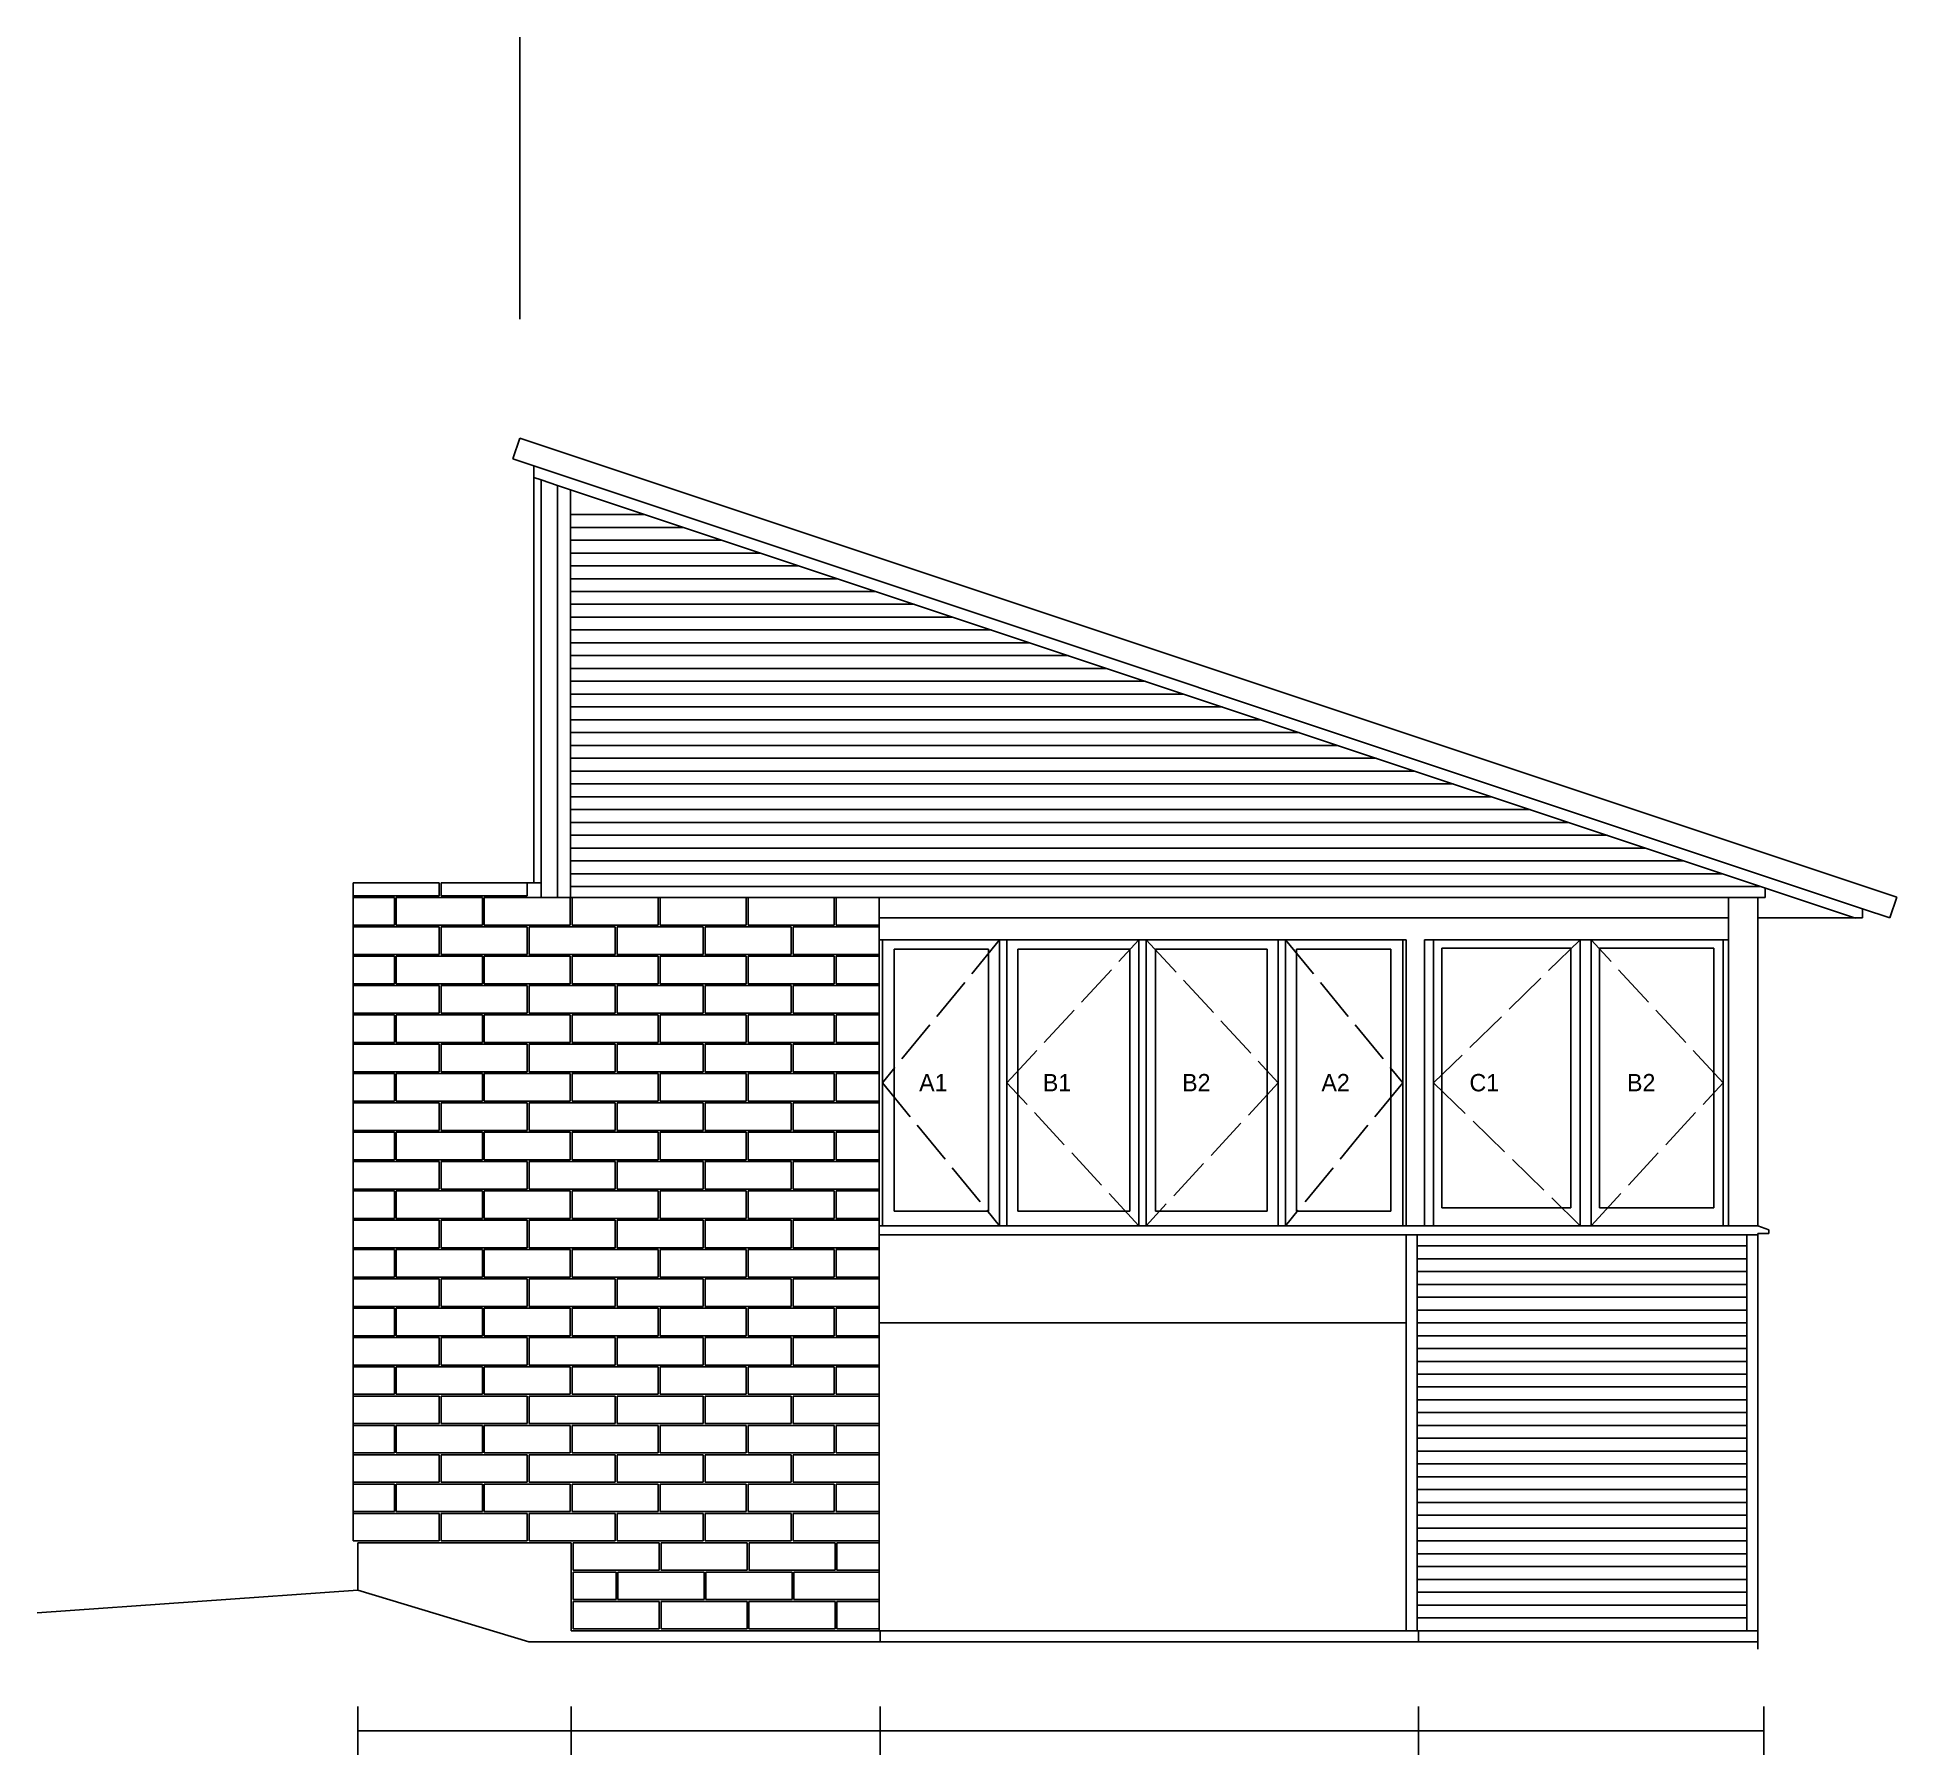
# Model space of a CAD drawing. Header units: inches. Extents: x 683 to 9370, y 1327 to 3956.
# Drawn here: x 3461 to 3968, y 1784 to 2252 of the extents above; entities that cross this region are included whole.
import ezdxf

# ---------------------------------------------------------------- set-up
doc = ezdxf.new("R2010")
doc.units = ezdxf.units.IN
doc.header["$MEASUREMENT"] = 0
doc.linetypes.add('ACAD_ISO02W100', pattern=[15, 12, -3])
for name, color, linetype in [('blocks', 251, 'Continuous'), ('const', 253, 'Continuous'), ('e1', 253, 'Continuous'), ('e2', 251, 'Continuous'), ('glassSwing', 172, 'ACAD_ISO02W100'), ('millwork', 40, 'Continuous'), ('walls', 7, 'Continuous')]:
    doc.layers.add(name, color=color, linetype=linetype)

msp = doc.modelspace()

# ---------------------------------------------------------------- texts
at = {"layer": 'const', "char_height": 4.736, "width": 1805.7748, "attachment_point": 1}
for s, insert in [('A1', (3701.73, 1969.61)), ('B1', (3735.48, 1969.61)), ('B2', (3773.48, 1969.61)), ('A2', (3811.48, 1969.61)), ('C1', (3851.88, 1969.61)), ('B2', (3894.85, 1969.61))]:
    msp.add_mtext(s, dxfattribs=dict(at, insert=insert))

# ---------------------------------------------------------------- linework, layer by layer
at = {"layer": 'blocks'}
for p, q in [((3570.82, 2018.22), (3570.82, 2021.72)), ((3571.32, 2018.22), (3571.32, 2021.72)), ((3594.82, 2018.22), (3594.82, 2021.72)), ((3570.82, 2018.22), (3547.32, 2018.22)), ((3558.56, 2017.72), (3547.32, 2017.72)), ((3558.56, 2017.72), (3558.56, 2010.22)), ((3582.56, 2017.72), (3559.06, 2017.72)), ((3559.06, 2010.22), (3559.06, 2017.72)), ((3594.82, 2018.22), (3571.32, 2018.22)), ((3582.56, 2017.72), (3582.56, 2010.22)), ((3598.57, 2017.72), (3583.06, 2017.72)), ((3583.06, 2010.22), (3583.06, 2017.72)), ((3606.56, 2017.72), (3606.56, 2010.22)), ((3607.06, 2010.22), (3607.06, 2017.72)), ((3630.56, 2017.72), (3630.56, 2010.22)), ((3631.06, 2010.22), (3631.06, 2017.72)), ((3654.56, 2017.72), (3654.56, 2010.22)), ((3655.06, 2010.22), (3655.06, 2017.72)), ((3678.56, 2017.72), (3678.56, 2010.22)), ((3679.06, 2010.22), (3679.06, 2017.72)), ((3558.56, 2010.22), (3547.32, 2010.22)), ((3570.82, 2009.72), (3547.32, 2009.72)), ((3582.56, 2010.22), (3559.06, 2010.22)), ((3570.82, 2002.22), (3570.82, 2009.72)), ((3594.82, 2009.72), (3571.32, 2009.72)), ((3571.32, 2002.22), (3571.32, 2009.72)), ((3606.56, 2010.22), (3583.06, 2010.22)), ((3594.82, 2002.22), (3594.82, 2009.72)), ((3595.32, 2002.22), (3595.32, 2009.72)), ((3618.82, 2009.72), (3595.32, 2009.72)), ((3630.56, 2010.22), (3607.06, 2010.22)), ((3618.82, 2002.22), (3618.82, 2009.72)), ((3642.82, 2009.72), (3619.32, 2009.72)), ((3619.32, 2002.22), (3619.32, 2009.72)), ((3654.56, 2010.22), (3631.06, 2010.22)), ((3642.82, 2009.72), (3642.82, 2002.22)), ((3666.82, 2009.72), (3643.32, 2009.72)), ((3643.32, 2002.22), (3643.32, 2009.72)), ((3678.56, 2010.22), (3655.06, 2010.22)), ((3666.82, 2009.72), (3666.82, 2002.22)), ((3690.82, 2009.72), (3667.32, 2009.72)), ((3667.32, 2002.22), (3667.32, 2009.72)), ((3690.81, 2010.22), (3679.06, 2010.22)), ((3570.82, 2002.22), (3547.32, 2002.22)), ((3558.56, 2001.72), (3547.32, 2001.72)), ((3558.56, 2001.72), (3558.56, 1994.22)), ((3582.56, 2001.72), (3559.06, 2001.72)), ((3559.06, 1994.22), (3559.06, 2001.72)), ((3594.82, 2002.22), (3571.32, 2002.22)), ((3582.56, 2001.72), (3582.56, 1994.22)), ((3583.06, 1994.22), (3583.06, 2001.72)), ((3606.56, 2001.72), (3583.06, 2001.72)), ((3618.82, 2002.22), (3595.32, 2002.22)), ((3606.56, 2001.72), (3606.56, 1994.22)), ((3630.56, 2001.72), (3607.06, 2001.72)), ((3607.06, 1994.22), (3607.06, 2001.72)), ((3642.82, 2002.22), (3619.32, 2002.22)), ((3630.56, 2001.72), (3630.56, 1994.22)), ((3631.06, 1994.22), (3631.06, 2001.72)), ((3654.56, 2001.72), (3631.06, 2001.72)), ((3666.82, 2002.22), (3643.32, 2002.22)), ((3654.56, 2001.72), (3654.56, 1994.22)), ((3678.56, 2001.72), (3655.06, 2001.72)), ((3655.06, 1994.22), (3655.06, 2001.72)), ((3690.82, 2002.22), (3667.32, 2002.22)), ((3678.56, 2001.72), (3678.56, 1994.22)), ((3679.06, 1994.22), (3679.06, 2001.72)), ((3690.81, 2001.72), (3679.06, 2001.72)), ((3558.56, 1994.22), (3547.32, 1994.22)), ((3582.56, 1994.22), (3559.06, 1994.22)), ((3606.56, 1994.22), (3583.06, 1994.22)), ((3630.56, 1994.22), (3607.06, 1994.22)), ((3654.56, 1994.22), (3631.06, 1994.22)), ((3678.56, 1994.22), (3655.06, 1994.22)), ((3690.81, 1994.22), (3679.06, 1994.22)), ((3570.82, 1993.72), (3547.32, 1993.72)), ((3570.82, 1986.22), (3570.82, 1993.72)), ((3594.82, 1993.72), (3571.32, 1993.72)), ((3571.32, 1986.22), (3571.32, 1993.72)), ((3594.82, 1986.22), (3594.82, 1993.72)), ((3618.82, 1993.72), (3595.32, 1993.72)), ((3595.32, 1986.22), (3595.32, 1993.72)), ((3618.82, 1986.22), (3618.82, 1993.72)), ((3642.82, 1993.72), (3619.32, 1993.72)), ((3619.32, 1986.22), (3619.32, 1993.72)), ((3642.82, 1993.72), (3642.82, 1986.22)), ((3666.82, 1993.72), (3643.32, 1993.72)), ((3643.32, 1986.22), (3643.32, 1993.72)), ((3666.82, 1993.72), (3666.82, 1986.22)), ((3690.82, 1993.72), (3667.32, 1993.72)), ((3667.32, 1986.22), (3667.32, 1993.72)), ((3570.82, 1986.22), (3547.32, 1986.22)), ((3558.56, 1985.72), (3547.32, 1985.72)), ((3558.56, 1985.72), (3558.56, 1978.22)), ((3582.56, 1985.72), (3559.06, 1985.72)), ((3559.06, 1978.22), (3559.06, 1985.72)), ((3594.82, 1986.22), (3571.32, 1986.22)), ((3582.56, 1985.72), (3582.56, 1978.22)), ((3583.06, 1978.22), (3583.06, 1985.72)), ((3606.56, 1985.72), (3583.06, 1985.72)), ((3618.82, 1986.22), (3595.32, 1986.22)), ((3606.56, 1985.72), (3606.56, 1978.22)), ((3630.56, 1985.72), (3607.06, 1985.72)), ((3607.06, 1978.22), (3607.06, 1985.72)), ((3642.82, 1986.22), (3619.32, 1986.22)), ((3630.56, 1985.72), (3630.56, 1978.22)), ((3631.06, 1978.22), (3631.06, 1985.72)), ((3654.56, 1985.72), (3631.06, 1985.72)), ((3666.82, 1986.22), (3643.32, 1986.22)), ((3654.56, 1985.72), (3654.56, 1978.22)), ((3678.56, 1985.72), (3655.06, 1985.72)), ((3655.06, 1978.22), (3655.06, 1985.72)), ((3690.82, 1986.22), (3667.32, 1986.22)), ((3678.56, 1985.72), (3678.56, 1978.22)), ((3679.06, 1978.22), (3679.06, 1985.72)), ((3690.81, 1985.72), (3679.06, 1985.72)), ((3558.56, 1978.22), (3547.32, 1978.22)), ((3570.82, 1977.72), (3547.32, 1977.72)), ((3582.56, 1978.22), (3559.06, 1978.22)), ((3570.82, 1970.22), (3570.82, 1977.72)), ((3594.82, 1977.72), (3571.32, 1977.72)), ((3571.32, 1970.22), (3571.32, 1977.72)), ((3606.56, 1978.22), (3583.06, 1978.22)), ((3594.82, 1970.22), (3594.82, 1977.72)), ((3595.32, 1970.22), (3595.32, 1977.72)), ((3618.82, 1977.72), (3595.32, 1977.72)), ((3630.56, 1978.22), (3607.06, 1978.22)), ((3618.82, 1970.22), (3618.82, 1977.72)), ((3642.82, 1977.72), (3619.32, 1977.72)), ((3619.32, 1970.22), (3619.32, 1977.72)), ((3654.56, 1978.22), (3631.06, 1978.22)), ((3642.82, 1977.72), (3642.82, 1970.22)), ((3666.82, 1977.72), (3643.32, 1977.72)), ((3643.32, 1970.22), (3643.32, 1977.72)), ((3678.56, 1978.22), (3655.06, 1978.22)), ((3666.82, 1977.72), (3666.82, 1970.22)), ((3690.82, 1977.72), (3667.32, 1977.72)), ((3667.32, 1970.22), (3667.32, 1977.72)), ((3690.81, 1978.22), (3679.06, 1978.22)), ((3570.82, 1970.22), (3547.32, 1970.22)), ((3558.56, 1969.72), (3547.32, 1969.72)), ((3558.56, 1969.72), (3558.56, 1962.22)), ((3582.56, 1969.72), (3559.06, 1969.72)), ((3559.06, 1962.22), (3559.06, 1969.72)), ((3594.82, 1970.22), (3571.32, 1970.22)), ((3582.56, 1969.72), (3582.56, 1962.22)), ((3583.06, 1962.22), (3583.06, 1969.72)), ((3606.56, 1969.72), (3583.06, 1969.72)), ((3618.82, 1970.22), (3595.32, 1970.22)), ((3606.56, 1969.72), (3606.56, 1962.22)), ((3630.56, 1969.72), (3607.06, 1969.72)), ((3607.06, 1962.22), (3607.06, 1969.72)), ((3642.82, 1970.22), (3619.32, 1970.22)), ((3630.56, 1969.72), (3630.56, 1962.22)), ((3631.06, 1962.22), (3631.06, 1969.72)), ((3654.56, 1969.72), (3631.06, 1969.72)), ((3666.82, 1970.22), (3643.32, 1970.22)), ((3654.56, 1969.72), (3654.56, 1962.22)), ((3678.56, 1969.72), (3655.06, 1969.72)), ((3655.06, 1962.22), (3655.06, 1969.72)), ((3690.82, 1970.22), (3667.32, 1970.22)), ((3678.56, 1969.72), (3678.56, 1962.22)), ((3679.06, 1962.22), (3679.06, 1969.72)), ((3690.81, 1969.72), (3679.06, 1969.72)), ((3558.56, 1962.22), (3547.32, 1962.22)), ((3570.82, 1961.72), (3547.32, 1961.72)), ((3582.56, 1962.22), (3559.06, 1962.22)), ((3570.82, 1954.22), (3570.82, 1961.72)), ((3594.82, 1961.72), (3571.32, 1961.72)), ((3571.32, 1954.22), (3571.32, 1961.72)), ((3606.56, 1962.22), (3583.06, 1962.22)), ((3594.82, 1954.22), (3594.82, 1961.72)), ((3595.32, 1954.22), (3595.32, 1961.72)), ((3618.82, 1961.72), (3595.32, 1961.72)), ((3630.56, 1962.22), (3607.06, 1962.22)), ((3618.82, 1954.22), (3618.82, 1961.72)), ((3642.82, 1961.72), (3619.32, 1961.72)), ((3619.32, 1954.22), (3619.32, 1961.72)), ((3654.56, 1962.22), (3631.06, 1962.22)), ((3642.82, 1961.72), (3642.82, 1954.22)), ((3666.82, 1961.72), (3643.32, 1961.72)), ((3643.32, 1954.22), (3643.32, 1961.72)), ((3678.56, 1962.22), (3655.06, 1962.22)), ((3666.82, 1961.72), (3666.82, 1954.22)), ((3690.82, 1961.72), (3667.32, 1961.72)), ((3667.32, 1954.22), (3667.32, 1961.72)), ((3690.81, 1962.22), (3679.06, 1962.22)), ((3570.82, 1954.22), (3547.32, 1954.22)), ((3558.56, 1953.72), (3547.32, 1953.72)), ((3558.56, 1953.72), (3558.56, 1946.22)), ((3582.56, 1953.72), (3559.06, 1953.72)), ((3559.06, 1946.22), (3559.06, 1953.72)), ((3594.82, 1954.22), (3571.32, 1954.22)), ((3582.56, 1953.72), (3582.56, 1946.22)), ((3583.06, 1946.22), (3583.06, 1953.72)), ((3606.56, 1953.72), (3583.06, 1953.72)), ((3618.82, 1954.22), (3595.32, 1954.22)), ((3606.56, 1953.72), (3606.56, 1946.22)), ((3630.56, 1953.72), (3607.06, 1953.72)), ((3607.06, 1946.22), (3607.06, 1953.72)), ((3642.82, 1954.22), (3619.32, 1954.22)), ((3630.56, 1953.72), (3630.56, 1946.22)), ((3631.06, 1946.22), (3631.06, 1953.72)), ((3654.56, 1953.72), (3631.06, 1953.72)), ((3666.82, 1954.22), (3643.32, 1954.22)), ((3654.56, 1953.72), (3654.56, 1946.22)), ((3678.56, 1953.72), (3655.06, 1953.72)), ((3655.06, 1946.22), (3655.06, 1953.72)), ((3690.82, 1954.22), (3667.32, 1954.22)), ((3678.56, 1953.72), (3678.56, 1946.22)), ((3679.06, 1946.22), (3679.06, 1953.72)), ((3690.81, 1953.72), (3679.06, 1953.72)), ((3558.56, 1946.22), (3547.32, 1946.22)), ((3570.82, 1945.72), (3547.32, 1945.72)), ((3582.56, 1946.22), (3559.06, 1946.22)), ((3570.82, 1938.22), (3570.82, 1945.72)), ((3571.32, 1938.22), (3571.32, 1945.72)), ((3594.82, 1945.72), (3571.32, 1945.72)), ((3606.56, 1946.22), (3583.06, 1946.22)), ((3594.82, 1938.22), (3594.82, 1945.72)), ((3595.32, 1938.22), (3595.32, 1945.72)), ((3618.82, 1945.72), (3595.32, 1945.72)), ((3630.56, 1946.22), (3607.06, 1946.22)), ((3618.82, 1938.22), (3618.82, 1945.72)), ((3619.32, 1938.22), (3619.32, 1945.72)), ((3642.82, 1945.72), (3619.32, 1945.72)), ((3654.56, 1946.22), (3631.06, 1946.22)), ((3642.82, 1945.72), (3642.82, 1938.22)), ((3643.32, 1938.22), (3643.32, 1945.72)), ((3666.82, 1945.72), (3643.32, 1945.72)), ((3678.56, 1946.22), (3655.06, 1946.22)), ((3666.82, 1945.72), (3666.82, 1938.22)), ((3667.32, 1938.22), (3667.32, 1945.72)), ((3690.82, 1945.72), (3667.32, 1945.72)), ((3690.81, 1946.22), (3679.06, 1946.22)), ((3570.82, 1938.22), (3547.32, 1938.22)), ((3594.82, 1938.22), (3571.32, 1938.22)), ((3618.82, 1938.22), (3595.32, 1938.22)), ((3642.82, 1938.22), (3619.32, 1938.22)), ((3666.82, 1938.22), (3643.32, 1938.22)), ((3690.82, 1938.22), (3667.32, 1938.22)), ((3558.56, 1937.72), (3547.32, 1937.72)), ((3558.56, 1937.72), (3558.56, 1930.22)), ((3582.56, 1937.72), (3559.06, 1937.72)), ((3559.06, 1930.22), (3559.06, 1937.72)), ((3582.56, 1937.72), (3582.56, 1930.22)), ((3583.06, 1930.22), (3583.06, 1937.72)), ((3606.56, 1937.72), (3583.06, 1937.72)), ((3606.56, 1937.72), (3606.56, 1930.22)), ((3630.56, 1937.72), (3607.06, 1937.72)), ((3607.06, 1930.22), (3607.06, 1937.72)), ((3630.56, 1937.72), (3630.56, 1930.22)), ((3631.06, 1930.22), (3631.06, 1937.72)), ((3654.56, 1937.72), (3631.06, 1937.72)), ((3654.56, 1937.72), (3654.56, 1930.22)), ((3678.56, 1937.72), (3655.06, 1937.72)), ((3655.06, 1930.22), (3655.06, 1937.72)), ((3678.56, 1937.72), (3678.56, 1930.22)), ((3679.06, 1930.22), (3679.06, 1937.72)), ((3690.81, 1937.72), (3679.06, 1937.72)), ((3558.56, 1930.22), (3547.32, 1930.22)), ((3570.82, 1929.72), (3547.32, 1929.72)), ((3582.56, 1930.22), (3559.06, 1930.22)), ((3570.82, 1922.22), (3570.82, 1929.72)), ((3594.82, 1929.72), (3571.32, 1929.72)), ((3571.32, 1922.22), (3571.32, 1929.72)), ((3606.56, 1930.22), (3583.06, 1930.22)), ((3594.82, 1922.22), (3594.82, 1929.72)), ((3595.32, 1922.22), (3595.32, 1929.72)), ((3618.82, 1929.72), (3595.32, 1929.72)), ((3630.56, 1930.22), (3607.06, 1930.22)), ((3618.82, 1922.22), (3618.82, 1929.72)), ((3642.82, 1929.72), (3619.32, 1929.72)), ((3619.32, 1922.22), (3619.32, 1929.72)), ((3654.56, 1930.22), (3631.06, 1930.22)), ((3642.82, 1929.72), (3642.82, 1922.22)), ((3666.82, 1929.72), (3643.32, 1929.72)), ((3643.32, 1922.22), (3643.32, 1929.72)), ((3678.56, 1930.22), (3655.06, 1930.22)), ((3666.82, 1929.72), (3666.82, 1922.22)), ((3690.82, 1929.72), (3667.32, 1929.72)), ((3667.32, 1922.22), (3667.32, 1929.72)), ((3690.81, 1930.22), (3679.06, 1930.22)), ((3570.82, 1922.22), (3547.32, 1922.22)), ((3558.56, 1921.72), (3547.32, 1921.72)), ((3558.56, 1921.72), (3558.56, 1914.22)), ((3582.56, 1921.72), (3559.06, 1921.72)), ((3559.06, 1914.22), (3559.06, 1921.72)), ((3594.82, 1922.22), (3571.32, 1922.22)), ((3582.56, 1921.72), (3582.56, 1914.22)), ((3606.56, 1921.72), (3583.06, 1921.72)), ((3583.06, 1914.22), (3583.06, 1921.72)), ((3618.82, 1922.22), (3595.32, 1922.22)), ((3606.56, 1921.72), (3606.56, 1914.22)), ((3630.56, 1921.72), (3607.06, 1921.72)), ((3607.06, 1914.22), (3607.06, 1921.72)), ((3642.82, 1922.22), (3619.32, 1922.22)), ((3630.56, 1921.72), (3630.56, 1914.22)), ((3654.56, 1921.72), (3631.06, 1921.72)), ((3631.06, 1914.22), (3631.06, 1921.72)), ((3666.82, 1922.22), (3643.32, 1922.22)), ((3654.56, 1921.72), (3654.56, 1914.22)), ((3678.56, 1921.72), (3655.06, 1921.72)), ((3655.06, 1914.22), (3655.06, 1921.72)), ((3690.82, 1922.22), (3667.32, 1922.22)), ((3678.56, 1921.72), (3678.56, 1914.22)), ((3690.81, 1921.72), (3679.06, 1921.72)), ((3679.06, 1914.22), (3679.06, 1921.72)), ((3558.56, 1914.22), (3547.32, 1914.22)), ((3570.82, 1913.72), (3547.32, 1913.72)), ((3582.56, 1914.22), (3559.06, 1914.22)), ((3570.82, 1906.22), (3570.82, 1913.72)), ((3571.32, 1906.22), (3571.32, 1913.72)), ((3594.82, 1913.72), (3571.32, 1913.72)), ((3606.56, 1914.22), (3583.06, 1914.22)), ((3594.82, 1906.22), (3594.82, 1913.72)), ((3595.32, 1906.22), (3595.32, 1913.72)), ((3618.82, 1913.72), (3595.32, 1913.72)), ((3630.56, 1914.22), (3607.06, 1914.22)), ((3618.82, 1906.22), (3618.82, 1913.72)), ((3642.82, 1913.72), (3619.32, 1913.72)), ((3619.32, 1906.22), (3619.32, 1913.72)), ((3654.56, 1914.22), (3631.06, 1914.22)), ((3642.82, 1913.72), (3642.82, 1906.22)), ((3643.32, 1906.22), (3643.32, 1913.72)), ((3666.82, 1913.72), (3643.32, 1913.72)), ((3678.56, 1914.22), (3655.06, 1914.22)), ((3666.82, 1913.72), (3666.82, 1906.22)), ((3690.82, 1913.72), (3667.32, 1913.72)), ((3667.32, 1906.22), (3667.32, 1913.72)), ((3690.81, 1914.22), (3679.06, 1914.22)), ((3570.82, 1906.22), (3547.32, 1906.22)), ((3558.56, 1905.72), (3547.32, 1905.72)), ((3558.56, 1905.72), (3558.56, 1898.22)), ((3582.56, 1905.72), (3559.06, 1905.72)), ((3559.06, 1898.22), (3559.06, 1905.72)), ((3594.82, 1906.22), (3571.32, 1906.22)), ((3582.56, 1905.72), (3582.56, 1898.22)), ((3606.56, 1905.72), (3583.06, 1905.72)), ((3583.06, 1898.22), (3583.06, 1905.72)), ((3618.82, 1906.22), (3595.32, 1906.22)), ((3606.56, 1905.72), (3606.56, 1898.22)), ((3630.56, 1905.72), (3607.06, 1905.72)), ((3607.06, 1898.22), (3607.06, 1905.72)), ((3642.82, 1906.22), (3619.32, 1906.22)), ((3630.56, 1905.72), (3630.56, 1898.22)), ((3654.56, 1905.72), (3631.06, 1905.72)), ((3631.06, 1898.22), (3631.06, 1905.72)), ((3666.82, 1906.22), (3643.32, 1906.22)), ((3654.56, 1905.72), (3654.56, 1898.22)), ((3678.56, 1905.72), (3655.06, 1905.72)), ((3655.06, 1898.22), (3655.06, 1905.72)), ((3690.82, 1906.22), (3667.32, 1906.22)), ((3678.56, 1905.72), (3678.56, 1898.22)), ((3690.81, 1905.72), (3679.06, 1905.72)), ((3679.06, 1898.22), (3679.06, 1905.72)), ((3558.56, 1898.22), (3547.32, 1898.22)), ((3570.82, 1897.72), (3547.32, 1897.72)), ((3582.56, 1898.22), (3559.06, 1898.22)), ((3570.82, 1890.22), (3570.82, 1897.72)), ((3594.82, 1897.72), (3571.32, 1897.72)), ((3571.32, 1890.22), (3571.32, 1897.72)), ((3606.56, 1898.22), (3583.06, 1898.22)), ((3594.82, 1890.22), (3594.82, 1897.72)), ((3595.32, 1890.22), (3595.32, 1897.72)), ((3618.82, 1897.72), (3595.32, 1897.72)), ((3630.56, 1898.22), (3607.06, 1898.22)), ((3618.82, 1890.22), (3618.82, 1897.72)), ((3642.82, 1897.72), (3619.32, 1897.72)), ((3619.32, 1890.22), (3619.32, 1897.72)), ((3654.56, 1898.22), (3631.06, 1898.22)), ((3642.82, 1897.72), (3642.82, 1890.22)), ((3666.82, 1897.72), (3643.32, 1897.72)), ((3643.32, 1890.22), (3643.32, 1897.72)), ((3678.56, 1898.22), (3655.06, 1898.22)), ((3666.82, 1897.72), (3666.82, 1890.22)), ((3690.82, 1897.72), (3667.32, 1897.72)), ((3667.32, 1890.22), (3667.32, 1897.72)), ((3690.81, 1898.22), (3679.06, 1898.22)), ((3570.82, 1890.22), (3547.32, 1890.22)), ((3558.56, 1889.72), (3547.32, 1889.72)), ((3558.56, 1889.72), (3558.56, 1882.22)), ((3582.56, 1889.72), (3559.06, 1889.72)), ((3559.06, 1882.22), (3559.06, 1889.72)), ((3594.82, 1890.22), (3571.32, 1890.22)), ((3582.56, 1889.72), (3582.56, 1882.22)), ((3583.06, 1882.22), (3583.06, 1889.72)), ((3606.56, 1889.72), (3583.06, 1889.72)), ((3618.82, 1890.22), (3595.32, 1890.22)), ((3606.56, 1889.72), (3606.56, 1882.22)), ((3630.56, 1889.72), (3607.06, 1889.72)), ((3607.06, 1882.22), (3607.06, 1889.72)), ((3642.82, 1890.22), (3619.32, 1890.22)), ((3630.56, 1889.72), (3630.56, 1882.22)), ((3631.06, 1882.22), (3631.06, 1889.72)), ((3654.56, 1889.72), (3631.06, 1889.72)), ((3666.82, 1890.22), (3643.32, 1890.22)), ((3654.56, 1889.72), (3654.56, 1882.22)), ((3678.56, 1889.72), (3655.06, 1889.72)), ((3655.06, 1882.22), (3655.06, 1889.72)), ((3690.82, 1890.22), (3667.32, 1890.22)), ((3678.56, 1889.72), (3678.56, 1882.22)), ((3679.06, 1882.22), (3679.06, 1889.72)), ((3690.81, 1889.72), (3679.06, 1889.72)), ((3558.56, 1882.22), (3547.32, 1882.22)), ((3570.82, 1881.72), (3547.32, 1881.72)), ((3582.56, 1882.22), (3559.06, 1882.22)), ((3570.82, 1874.22), (3570.82, 1881.72)), ((3594.82, 1881.72), (3571.32, 1881.72)), ((3571.32, 1874.22), (3571.32, 1881.72)), ((3606.56, 1882.22), (3583.06, 1882.22)), ((3594.82, 1874.22), (3594.82, 1881.72)), ((3595.32, 1874.22), (3595.32, 1881.72)), ((3618.82, 1881.72), (3595.32, 1881.72)), ((3630.56, 1882.22), (3607.06, 1882.22)), ((3618.82, 1874.22), (3618.82, 1881.72)), ((3642.82, 1881.72), (3619.32, 1881.72)), ((3619.32, 1874.22), (3619.32, 1881.72)), ((3654.56, 1882.22), (3631.06, 1882.22)), ((3642.82, 1881.72), (3642.82, 1874.22)), ((3666.82, 1881.72), (3643.32, 1881.72)), ((3643.32, 1874.22), (3643.32, 1881.72)), ((3678.56, 1882.22), (3655.06, 1882.22)), ((3666.82, 1881.72), (3666.82, 1874.22)), ((3690.82, 1881.72), (3667.32, 1881.72)), ((3667.32, 1874.22), (3667.32, 1881.72)), ((3690.81, 1882.22), (3679.06, 1882.22)), ((3570.82, 1874.22), (3547.32, 1874.22)), ((3558.56, 1873.72), (3547.32, 1873.72)), ((3558.56, 1873.72), (3558.56, 1866.22)), ((3559.06, 1866.22), (3559.06, 1873.72)), ((3582.56, 1873.72), (3559.06, 1873.72)), ((3594.82, 1874.22), (3571.32, 1874.22)), ((3582.56, 1873.72), (3582.56, 1866.22)), ((3583.06, 1866.22), (3583.06, 1873.72)), ((3606.56, 1873.72), (3583.06, 1873.72)), ((3618.82, 1874.22), (3595.32, 1874.22)), ((3606.56, 1873.72), (3606.56, 1866.22)), ((3630.56, 1873.72), (3607.06, 1873.72)), ((3607.06, 1866.22), (3607.06, 1873.72)), ((3642.82, 1874.22), (3619.32, 1874.22)), ((3630.56, 1873.72), (3630.56, 1866.22)), ((3631.06, 1866.22), (3631.06, 1873.72)), ((3654.56, 1873.72), (3631.06, 1873.72)), ((3666.82, 1874.22), (3643.32, 1874.22)), ((3654.56, 1873.72), (3654.56, 1866.22)), ((3655.06, 1866.22), (3655.06, 1873.72)), ((3678.56, 1873.72), (3655.06, 1873.72)), ((3690.82, 1874.22), (3667.32, 1874.22)), ((3678.56, 1873.72), (3678.56, 1866.22)), ((3679.06, 1866.22), (3679.06, 1873.72)), ((3690.81, 1873.72), (3679.06, 1873.72)), ((3558.56, 1866.22), (3547.32, 1866.22)), ((3570.82, 1865.72), (3547.32, 1865.72)), ((3582.56, 1866.22), (3559.06, 1866.22)), ((3570.82, 1858.22), (3570.82, 1865.72)), ((3594.82, 1865.72), (3571.32, 1865.72)), ((3571.32, 1858.22), (3571.32, 1865.72)), ((3606.56, 1866.22), (3583.06, 1866.22)), ((3594.82, 1858.22), (3594.82, 1865.72)), ((3595.32, 1858.22), (3595.32, 1865.72)), ((3618.82, 1865.72), (3595.32, 1865.72)), ((3630.56, 1866.22), (3607.06, 1866.22)), ((3618.82, 1858.22), (3618.82, 1865.72)), ((3642.82, 1865.72), (3619.32, 1865.72)), ((3619.32, 1858.22), (3619.32, 1865.72)), ((3654.56, 1866.22), (3631.06, 1866.22)), ((3642.82, 1865.72), (3642.82, 1858.22)), ((3666.82, 1865.72), (3643.32, 1865.72)), ((3643.32, 1858.22), (3643.32, 1865.72)), ((3678.56, 1866.22), (3655.06, 1866.22)), ((3666.82, 1865.72), (3666.82, 1858.22)), ((3690.82, 1865.72), (3667.32, 1865.72)), ((3667.32, 1858.22), (3667.32, 1865.72)), ((3690.81, 1866.22), (3679.06, 1866.22)), ((3570.82, 1858.22), (3547.32, 1858.22)), ((3558.56, 1857.72), (3547.32, 1857.72)), ((3558.56, 1857.72), (3558.56, 1850.22)), ((3582.56, 1857.72), (3559.06, 1857.72)), ((3559.06, 1850.22), (3559.06, 1857.72)), ((3594.82, 1858.22), (3571.32, 1858.22)), ((3582.56, 1857.72), (3582.56, 1850.22)), ((3583.06, 1850.22), (3583.06, 1857.72)), ((3606.56, 1857.72), (3583.06, 1857.72)), ((3618.82, 1858.22), (3595.32, 1858.22)), ((3606.56, 1857.72), (3606.56, 1850.22)), ((3630.56, 1857.72), (3607.06, 1857.72)), ((3607.06, 1850.22), (3607.06, 1857.72)), ((3642.82, 1858.22), (3619.32, 1858.22)), ((3630.56, 1857.72), (3630.56, 1850.22)), ((3631.06, 1850.22), (3631.06, 1857.72)), ((3654.56, 1857.72), (3631.06, 1857.72)), ((3666.82, 1858.22), (3643.32, 1858.22)), ((3654.56, 1857.72), (3654.56, 1850.22)), ((3678.56, 1857.72), (3655.06, 1857.72)), ((3655.06, 1850.22), (3655.06, 1857.72)), ((3690.82, 1858.22), (3667.32, 1858.22)), ((3678.56, 1857.72), (3678.56, 1850.22)), ((3690.81, 1857.72), (3679.06, 1857.72)), ((3679.06, 1850.22), (3679.06, 1857.72)), ((3558.56, 1850.22), (3547.32, 1850.22)), ((3570.82, 1849.72), (3547.32, 1849.72)), ((3582.56, 1850.22), (3559.06, 1850.22)), ((3570.82, 1842.22), (3570.82, 1849.72)), ((3594.82, 1849.72), (3571.32, 1849.72)), ((3571.32, 1842.22), (3571.32, 1849.72)), ((3606.56, 1850.22), (3583.06, 1850.22)), ((3594.82, 1842.22), (3594.82, 1849.72)), ((3618.82, 1849.72), (3595.32, 1849.72)), ((3595.32, 1842.22), (3595.32, 1849.72)), ((3630.56, 1850.22), (3607.06, 1850.22)), ((3618.82, 1849.72), (3618.82, 1842.22)), ((3642.82, 1849.72), (3619.32, 1849.72)), ((3619.32, 1842.22), (3619.32, 1849.72)), ((3654.56, 1850.22), (3631.06, 1850.22)), ((3642.82, 1849.72), (3642.82, 1842.22)), ((3666.82, 1849.72), (3643.32, 1849.72)), ((3643.32, 1842.22), (3643.32, 1849.72)), ((3678.56, 1850.22), (3655.06, 1850.22)), ((3666.82, 1849.72), (3666.82, 1842.22)), ((3690.82, 1849.72), (3667.32, 1849.72)), ((3667.32, 1842.22), (3667.32, 1849.72)), ((3690.81, 1850.22), (3679.06, 1850.22)), ((3570.82, 1842.22), (3547.32, 1842.22)), ((3594.82, 1842.22), (3571.32, 1842.22)), ((3618.82, 1842.22), (3595.32, 1842.22)), ((3630.82, 1841.72), (3607.32, 1841.72)), ((3607.32, 1834.22), (3607.32, 1841.72)), ((3642.82, 1842.22), (3619.32, 1842.22)), ((3630.82, 1841.72), (3630.82, 1834.22)), ((3631.32, 1834.22), (3631.32, 1841.72)), ((3654.82, 1841.72), (3631.32, 1841.72)), ((3666.82, 1842.22), (3643.32, 1842.22)), ((3654.82, 1841.72), (3654.82, 1834.22)), ((3678.82, 1841.72), (3655.32, 1841.72)), ((3655.32, 1834.22), (3655.32, 1841.72)), ((3690.82, 1842.22), (3667.32, 1842.22)), ((3678.82, 1841.72), (3678.82, 1834.22)), ((3690.82, 1841.72), (3679.32, 1841.72)), ((3679.32, 1834.22), (3679.32, 1841.72)), ((3630.81, 1834.22), (3607.31, 1834.22)), ((3607.32, 1826.22), (3607.32, 1833.72)), ((3619.07, 1833.72), (3607.32, 1833.72)), ((3619.07, 1833.72), (3619.07, 1826.22)), ((3643.07, 1833.72), (3619.57, 1833.72)), ((3619.57, 1826.22), (3619.57, 1833.72)), ((3654.81, 1834.22), (3631.31, 1834.22)), ((3643.07, 1833.72), (3643.07, 1826.22)), ((3643.57, 1826.22), (3643.57, 1833.72)), ((3667.07, 1833.72), (3643.57, 1833.72)), ((3678.81, 1834.22), (3655.31, 1834.22)), ((3667.07, 1833.72), (3667.07, 1826.22)), ((3690.82, 1833.72), (3667.57, 1833.72)), ((3667.57, 1826.22), (3667.57, 1833.72)), ((3690.81, 1834.22), (3679.31, 1834.22)), ((3630.81, 1825.72), (3607.31, 1825.72)), ((3619.07, 1826.22), (3607.32, 1826.22)), ((3607.32, 1818.22), (3607.32, 1825.72)), ((3643.07, 1826.22), (3619.57, 1826.22)), ((3630.81, 1818.22), (3630.81, 1825.72)), ((3631.31, 1818.22), (3631.31, 1825.72)), ((3654.81, 1825.72), (3631.31, 1825.72)), ((3667.07, 1826.22), (3643.57, 1826.22)), ((3654.81, 1818.22), (3654.81, 1825.72)), ((3678.81, 1825.72), (3655.31, 1825.72)), ((3655.31, 1818.22), (3655.31, 1825.72)), ((3690.82, 1826.22), (3667.57, 1826.22)), ((3678.81, 1818.22), (3678.81, 1825.72)), ((3690.82, 1825.72), (3679.31, 1825.72)), ((3679.31, 1818.22), (3679.31, 1825.72)), ((3630.81, 1818.22), (3607.31, 1818.22)), ((3654.81, 1818.22), (3631.31, 1818.22)), ((3678.81, 1818.22), (3655.31, 1818.22)), ((3690.82, 1818.22), (3679.31, 1818.22))]:
    msp.add_line(p, q, dxfattribs=at)
at = {"layer": 'e1'}
for p, q in [((3598.57, 2131.67), (3603.07, 2130.17)), ((3603.07, 2130.17), (3603.07, 2017.72)), ((3598.57, 2021.72), (3598.57, 2017.72)), ((3598.57, 2017.72), (3932.57, 2017.72)), ((3690.81, 1901.72), (3690.81, 2017.72)), ((3930.57, 2012.16), (3930.57, 2017.72)), ((3959.07, 2012.16), (3930.57, 2012.16)), ((3933.57, 1926.06), (3930.57, 1926.06))]:
    msp.add_line(p, q, dxfattribs=at)
at = {"layer": 'e2'}
for p, q in [((3959.07, 2014.66), (3596.57, 2135.5)), ((3596.57, 2132.33), (3596.57, 2021.72)), ((3957.23, 2012.11), (3603.07, 2130.17)), ((3606.57, 2017.72), (3606.57, 2129)), ((3626.9, 2122.22), (3606.57, 2122.22)), ((3637.4, 2118.72), (3606.57, 2118.72)), ((3647.9, 2115.22), (3606.57, 2115.22)), ((3658.4, 2111.72), (3606.57, 2111.72)), ((3668.9, 2108.22), (3606.57, 2108.22)), ((3679.4, 2104.72), (3606.57, 2104.72)), ((3689.9, 2101.22), (3606.57, 2101.22)), ((3700.4, 2097.72), (3606.57, 2097.72)), ((3710.9, 2094.22), (3606.57, 2094.22)), ((3721.4, 2090.72), (3606.57, 2090.72)), ((3731.9, 2087.22), (3606.57, 2087.22)), ((3742.4, 2083.72), (3606.57, 2083.72)), ((3752.9, 2080.22), (3606.57, 2080.22)), ((3763.4, 2076.72), (3606.57, 2076.72)), ((3773.9, 2073.22), (3606.57, 2073.22)), ((3784.4, 2069.72), (3606.57, 2069.72)), ((3794.9, 2066.22), (3606.57, 2066.22)), ((3805.4, 2062.72), (3606.57, 2062.72)), ((3815.9, 2059.22), (3606.57, 2059.22)), ((3826.4, 2055.72), (3606.57, 2055.72)), ((3836.9, 2052.22), (3606.57, 2052.22)), ((3847.4, 2048.72), (3606.57, 2048.72)), ((3857.9, 2045.22), (3606.57, 2045.22)), ((3868.4, 2041.72), (3606.57, 2041.72)), ((3878.9, 2038.22), (3606.57, 2038.22)), ((3889.4, 2034.72), (3606.57, 2034.72)), ((3899.9, 2031.22), (3606.57, 2031.22)), ((3910.4, 2027.72), (3606.57, 2027.72)), ((3920.9, 2024.22), (3606.57, 2024.22)), ((3931.4, 2020.72), (3606.57, 2020.72)), ((3932.57, 2020.33), (3932.57, 2017.72)), ((3922.57, 2017.72), (3922.57, 1928.22)), ((3922.57, 2012.16), (3690.81, 2012.16)), ((3834.57, 2006.18), (3690.81, 2006.18)), ((3691.69, 2006.18), (3691.69, 1928.22)), ((3723.69, 1928.22), (3723.69, 2006.18)), ((3725.69, 1928.22), (3725.69, 2006.18)), ((3761.69, 1928.22), (3761.69, 2006.18)), ((3763.69, 1928.22), (3763.69, 2006.18)), ((3799.69, 1928.22), (3799.69, 2006.18)), ((3801.69, 1928.22), (3801.69, 2006.18)), ((3833.69, 2006.18), (3833.69, 1928.22)), ((3834.57, 1928.22), (3834.57, 2006.18)), ((3839.57, 1928.22), (3839.57, 2006.18)), ((3839.57, 2006.18), (3922.57, 2006.18)), ((3842.1, 1928.22), (3842.1, 2006.18)), ((3842.1, 2006.18), (3921.07, 2006.18)), ((3882.07, 1928.22), (3882.07, 2006.18)), ((3885.07, 1928.22), (3885.07, 2006.18)), ((3921.07, 1928.22), (3921.07, 2006.18)), ((3694.94, 1932.22), (3694.94, 2003.68)), ((3694.94, 2003.68), (3694.94, 1932.22)), ((3694.94, 2003.68), (3720.69, 2003.68)), ((3720.69, 1932.22), (3720.69, 2003.68)), ((3728.69, 1932.22), (3728.69, 2003.68)), ((3728.69, 2003.68), (3759.19, 2003.68)), ((3759.19, 2003.68), (3759.19, 1932.22)), ((3766.19, 2003.68), (3766.19, 1932.22)), ((3796.69, 2003.68), (3766.19, 2003.68)), ((3796.69, 1932.22), (3796.69, 2003.68)), ((3804.69, 1932.22), (3804.69, 2003.68)), ((3830.44, 2003.68), (3804.69, 2003.68)), ((3830.44, 2003.68), (3830.44, 1932.22)), ((3830.44, 1932.22), (3830.44, 2003.68)), ((3844.35, 2003.93), (3844.35, 1933.13)), ((3879.57, 2003.93), (3844.35, 2003.93)), ((3879.57, 2003.93), (3879.57, 1933.13)), ((3887.32, 2003.93), (3887.32, 1933.13)), ((3918.57, 2003.93), (3887.32, 2003.93)), ((3918.57, 2003.93), (3918.57, 1933.13)), ((3879.57, 1933.13), (3844.35, 1933.13)), ((3918.57, 1933.13), (3887.32, 1933.13)), ((3834.57, 1928.22), (3690.81, 1928.22)), ((3694.94, 1932.22), (3720.69, 1932.22)), ((3728.69, 1932.22), (3759.19, 1932.22)), ((3796.69, 1932.22), (3766.19, 1932.22)), ((3830.44, 1932.22), (3804.69, 1932.22)), ((3834.57, 1928.22), (3930.57, 1928.22)), ((3842.1, 1928.22), (3922.57, 1928.22)), ((3930.57, 1925.72), (3690.81, 1925.72)), ((3834.57, 1901.72), (3834.57, 1925.72)), ((3837.57, 1817.72), (3837.57, 1925.72)), ((3927.57, 1817.72), (3927.57, 1925.72)), ((3927.57, 1922.72), (3837.57, 1922.72)), ((3927.57, 1919.22), (3837.57, 1919.22)), ((3927.57, 1915.72), (3837.57, 1915.72)), ((3927.57, 1912.22), (3837.57, 1912.22)), ((3927.57, 1908.72), (3837.57, 1908.72)), ((3927.57, 1905.22), (3837.57, 1905.22)), ((3927.57, 1901.72), (3837.57, 1901.72)), ((3927.57, 1898.22), (3837.57, 1898.22)), ((3927.57, 1894.72), (3837.57, 1894.72)), ((3927.57, 1891.22), (3837.57, 1891.22)), ((3927.57, 1887.72), (3837.57, 1887.72)), ((3927.57, 1884.22), (3837.57, 1884.22)), ((3927.57, 1880.72), (3837.57, 1880.72)), ((3927.57, 1877.22), (3837.57, 1877.22)), ((3927.57, 1873.72), (3837.57, 1873.72)), ((3927.57, 1870.22), (3837.57, 1870.22)), ((3927.57, 1866.72), (3837.57, 1866.72)), ((3927.57, 1863.22), (3837.57, 1863.22)), ((3927.57, 1859.72), (3837.57, 1859.72)), ((3927.57, 1856.22), (3837.57, 1856.22)), ((3927.57, 1852.72), (3837.57, 1852.72)), ((3927.57, 1849.22), (3837.57, 1849.22)), ((3606.82, 1841.72), (3548.57, 1841.72)), ((3606.82, 1817.72), (3606.82, 1841.72)), ((3927.57, 1845.72), (3837.57, 1845.72)), ((3927.57, 1842.22), (3837.57, 1842.22)), ((3927.57, 1838.72), (3837.57, 1838.72)), ((3927.57, 1835.22), (3837.57, 1835.22)), ((3927.57, 1831.72), (3837.57, 1831.72)), ((3927.57, 1828.22), (3837.57, 1828.22)), ((3927.57, 1824.72), (3837.57, 1824.72)), ((3691.07, 1817.72), (3606.82, 1817.72)), ((3930.57, 1817.72), (3691.07, 1817.72)), ((3691.07, 1817.72), (3691.07, 1814.72)), ((3927.57, 1821.22), (3837.57, 1821.22)), ((3837.94, 1817.72), (3837.94, 1814.72)), ((3548.57, 1797.03), (3548.57, 1783.89)), ((3606.82, 1797.03), (3606.82, 1783.89)), ((3691.07, 1797.03), (3691.07, 1783.89)), ((3837.94, 1797.03), (3837.94, 1783.89)), ((3932.19, 1797.03), (3932.19, 1783.89)), ((3932.19, 1790.46), (3548.57, 1790.46))]:
    msp.add_line(p, q, dxfattribs=at)
at = {"layer": 'glassSwing'}
for p, q in [((3723.69, 2006.18), (3691.69, 1967.2)), ((3725.69, 1967.2), (3761.69, 2006.18)), ((3763.69, 2006.18), (3799.69, 1967.2)), ((3801.69, 2006.18), (3833.69, 1967.2)), ((3882.07, 2006.18), (3842.1, 1967.2)), ((3921.07, 1967.2), (3885.07, 2006.18)), ((3691.69, 1967.2), (3723.69, 1928.22)), ((3761.69, 1928.22), (3725.69, 1967.2)), ((3799.69, 1967.2), (3763.69, 1928.22)), ((3833.69, 1967.2), (3801.69, 1928.22)), ((3842.1, 1967.2), (3882.07, 1928.22)), ((3885.07, 1928.22), (3921.07, 1967.2))]:
    msp.add_line(p, q, dxfattribs=at)
at = {"layer": 'millwork'}
msp.add_line((3592.77, 2175.47), (3592.77, 2252.42), dxfattribs=at)
at = {"layer": 'walls'}
for p, q in [((3592.77, 2143.09), (3590.87, 2137.39)), ((3592.77, 2143.09), (3968.46, 2017.85)), ((3590.87, 2137.39), (3596.57, 2135.5)), ((3596.57, 2132.33), (3596.57, 2135.5)), ((3598.57, 2131.67), (3596.57, 2132.33)), ((3598.57, 2021.72), (3598.57, 2131.67)), ((3547.32, 1842.22), (3547.32, 2021.72)), ((3570.82, 2021.72), (3547.32, 2021.72)), ((3598.57, 2021.72), (3571.32, 2021.72)), ((3959.07, 2012.16), (3959.07, 2014.66)), ((3959.07, 2014.66), (3966.57, 2012.16)), ((3968.46, 2017.85), (3966.57, 2012.16)), ((3930.57, 1928.22), (3930.57, 2012.16)), ((3930.57, 1928.22), (3933.57, 1927.06)), ((3930.57, 1812.72), (3930.57, 1926.06)), ((3933.57, 1926.06), (3933.57, 1927.06)), ((3834.57, 1901.72), (3690.81, 1901.72)), ((3690.81, 1901.72), (3690.81, 1817.72)), ((3834.57, 1817.72), (3834.57, 1901.72)), ((3548.57, 1828.77), (3548.57, 1841.72)), ((3548.57, 1828.77), (3461.11, 1822.6)), ((3595.24, 1814.72), (3548.57, 1828.77)), ((3595.24, 1814.72), (3930.57, 1814.72))]:
    msp.add_line(p, q, dxfattribs=at)

msp.set_redraw_order([(e.dxf.handle, doc.entitydb.next_handle()) for e in msp.query("TEXT MTEXT ATTDEF DIMENSION ARC_DIMENSION")])  # texts and dimensions are drawn at this point

doc.saveas('drawing.dxf')
